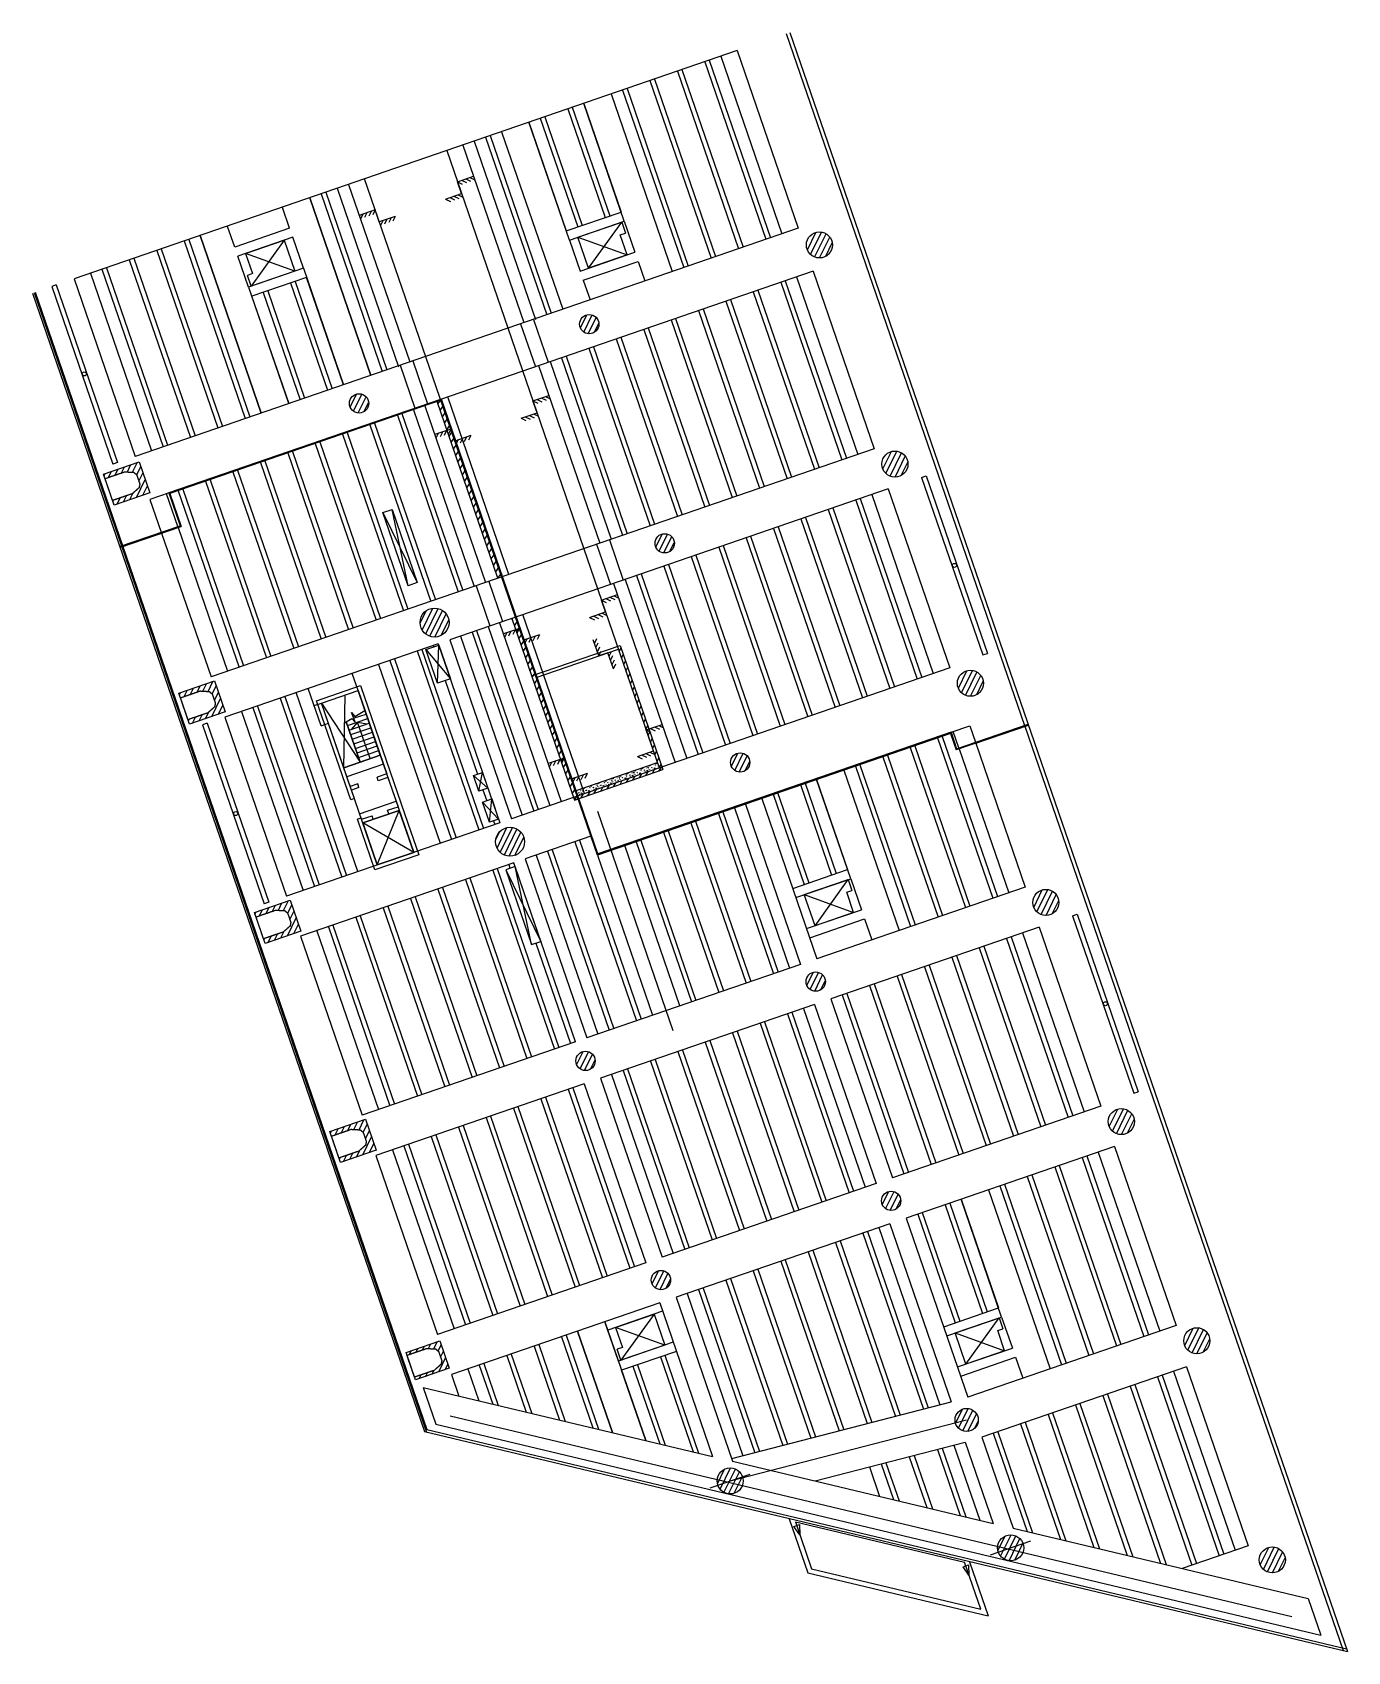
# Model space of a CAD drawing. Extents: x 809435 to 809704, y 818709 to 819364.
# Drawn here: x 809636.1 to 809704.1, y 818708.7 to 818792.5 of the extents above.
import ezdxf

# ---------------------------------------------------------------- set-up
doc = ezdxf.new("R2010")
doc.units = 0
for name, color, linetype in [('Lift', 7, 'Continuous'), ('MAJ025__', 7, 'Continuous'), ('MMH025__', 7, 'Continuous'), ('MMH040_S', 7, 'Continuous'), ('MMH050_', 7, 'Continuous'), ('MMH053__', 7, 'Continuous'), ('MMH060_1', 7, 'Continuous'), ('MMH060__', 7, 'Continuous'), ('MMH280__', 7, 'Continuous'), ('MMH281__', 7, 'Continuous'), ('MMH281_U', 7, 'Continuous'), ('MMH282__', 7, 'Continuous'), ('MMH283__', 7, 'Continuous'), ('MMH296_1', 7, 'Continuous'), ('MMH296__', 7, 'Continuous'), ('MMH_050_General_Symbols_(Grouped)', 7, 'Continuous')]:
    doc.layers.add(name, color=color, linetype=linetype)

msp = doc.modelspace()

# ---------------------------------------------------------------- linework, layer by layer
at = {"layer": 'Lift'}
for p, q in [((809675.284, 818792.516), (809704.148, 818708.687)), ((809636.073, 818779.014), (809656.365, 818720.082)), ((809636.215, 818779.063), (809640.732, 818765.944)), ((809636.215, 818779.063), (809640.732, 818765.944)), ((809640.748, 818765.897), (809656.488, 818720.186)), ((809656.365, 818720.082), (809704.148, 818708.687)), ((809656.488, 818720.186), (809704.098, 818708.833)), ((809675.245, 818715.562), (809676.211, 818712.759)), ((809684.578, 818713.337), (809685.544, 818710.533)), ((809676.211, 818712.759), (809685.544, 818710.533))]:
    msp.add_line(p, q, dxfattribs=at)
at = {"layer": 'MAJ025__'}
for centre in [(809638.76, 818774.836), (809683.801, 818764.923), (809646.598, 818752.073), (809691.615, 818742.23)]:
    msp.add_circle(centre, 0.104, dxfattribs=at)
at = {"layer": 'MMH025__'}
for p, q in [((809675.565, 818715.402), (809676.402, 818712.97)), ((809675.565, 818715.4), (809684.322, 818713.312)), ((809676.402, 818712.97), (809685.159, 818710.882)), ((809685.159, 818710.882), (809684.322, 818713.314))]:
    msp.add_line(p, q, dxfattribs=at)
for points in [[(809675.772, 818715.262), (809675.793, 818714.74), (809675.488, 818715.164), (809675.772, 818715.262)], [(809684.529, 818713.173), (809684.55, 818712.652), (809684.245, 818713.076), (809684.529, 818713.173)]]:
    msp.add_lwpolyline(points, dxfattribs=at)
for points in [[(809675.793, 818714.74), (809675.488, 818715.164), (809675.772, 818715.262)], [(809684.55, 818712.652), (809684.245, 818713.076), (809684.529, 818713.173)]]:
    msp.add_lwpolyline(points, close=True, dxfattribs=at)
at = {"layer": 'MMH040_S'}
for p, q in [((809652.909, 818756.811), (809652.581, 818756.434)), ((809652.909, 818756.811), (809653.4, 818756.716)), ((809653.56, 818754.92), (809652.909, 818756.811))]:
    msp.add_line(p, q, dxfattribs=at)
at = {"layer": 'MMH050_'}
for p, q in [((809652.389, 818756.632), (809653.429, 818756.99)), ((809652.501, 818756.935), (809652.625, 818756.978)), ((809652.61, 818757.237), (809652.634, 818757.245)), ((809652.702, 818757.004), (809653.348, 818757.226)), ((809653.04, 818754.741), (809652.322, 818756.825)), ((809652.47, 818756.396), (809653.51, 818756.754)), ((809652.552, 818756.159), (809653.592, 818756.517)), ((809652.633, 818755.923), (809653.673, 818756.281)), ((809652.715, 818755.686), (809653.755, 818756.045)), ((809652.796, 818755.45), (809653.836, 818755.808)), ((809652.877, 818755.214), (809653.917, 818755.572)), ((809652.959, 818754.977), (809653.999, 818755.335)), ((809653.04, 818754.741), (809654.08, 818755.099))]:
    msp.add_line(p, q, dxfattribs=at)
at = {"layer": 'MMH053__'}
for p, q in [((809658.074, 818784.786), (809658.9, 818785.071)), ((809658.285, 818784.172), (809658.074, 818784.786)), ((809658.074, 818784.786), (809658.322, 818784.665)), ((809658.29, 818784.861), (809658.538, 818784.74)), ((809658.507, 818784.935), (809658.755, 818784.814)), ((809658.723, 818785.01), (809658.971, 818784.889)), ((809657.459, 818783.887), (809658.285, 818784.172)), ((809657.459, 818783.887), (809657.707, 818783.767)), ((809657.676, 818783.961), (809657.924, 818783.84)), ((809657.891, 818784.035), (809658.139, 818783.915)), ((809658.108, 818784.11), (809658.356, 818783.99)), ((809653.819, 818783.321), (809652.992, 818783.037)), ((809653.169, 818783.097), (809653.048, 818782.85)), ((809653.386, 818783.172), (809653.265, 818782.924)), ((809653.602, 818783.247), (809653.481, 818782.999)), ((809653.819, 818783.321), (809653.698, 818783.073)), ((809654.03, 818782.707), (809653.819, 818783.321)), ((809654.857, 818782.991), (809654.03, 818782.707)), ((809654.64, 818782.916), (809654.519, 818782.668)), ((809654.857, 818782.991), (809654.736, 818782.743)), ((809654.208, 818782.768), (809654.087, 818782.52)), ((809654.425, 818782.842), (809654.304, 818782.594)), ((809661.981, 818773.44), (809662.807, 818773.725)), ((809662.192, 818772.825), (809661.981, 818773.44)), ((809661.981, 818773.44), (809662.228, 818773.319)), ((809662.197, 818773.515), (809662.445, 818773.394)), ((809662.414, 818773.589), (809662.662, 818773.468)), ((809662.63, 818773.664), (809662.878, 818773.543)), ((809661.366, 818772.541), (809662.192, 818772.825)), ((809661.366, 818772.541), (809661.614, 818772.42)), ((809661.583, 818772.615), (809661.831, 818772.494)), ((809661.798, 818772.689), (809662.046, 818772.569)), ((809662.015, 818772.764), (809662.263, 818772.643)), ((809657.726, 818771.975), (809656.899, 818771.69)), ((809657.076, 818771.751), (809656.955, 818771.503)), ((809657.293, 818771.826), (809657.172, 818771.578)), ((809657.509, 818771.9), (809657.388, 818771.653)), ((809657.726, 818771.975), (809657.605, 818771.727)), ((809657.937, 818771.36), (809657.726, 818771.975)), ((809658.764, 818771.645), (809657.937, 818771.36)), ((809658.115, 818771.421), (809657.994, 818771.174)), ((809658.332, 818771.496), (809658.21, 818771.248)), ((809658.547, 818771.57), (809658.426, 818771.322)), ((809658.764, 818771.645), (809658.642, 818771.397)), ((809665.532, 818763.126), (809666.358, 818763.41)), ((809665.744, 818762.511), (809665.532, 818763.126)), ((809665.532, 818763.126), (809665.78, 818763.005)), ((809665.749, 818763.2), (809665.996, 818763.079)), ((809665.965, 818763.275), (809666.213, 818763.154)), ((809666.182, 818763.349), (809666.43, 818763.229)), ((809664.917, 818762.227), (809665.744, 818762.511)), ((809664.917, 818762.227), (809665.165, 818762.106)), ((809665.134, 818762.301), (809665.382, 818762.18)), ((809665.35, 818762.375), (809665.598, 818762.254)), ((809665.566, 818762.45), (809665.814, 818762.329)), ((809661.277, 818761.661), (809660.451, 818761.376)), ((809660.627, 818761.437), (809660.507, 818761.189)), ((809660.844, 818761.512), (809660.723, 818761.264)), ((809661.061, 818761.586), (809660.94, 818761.338)), ((809661.277, 818761.661), (809661.156, 818761.413)), ((809661.489, 818761.046), (809661.277, 818761.661)), ((809662.315, 818761.331), (809661.489, 818761.046)), ((809661.883, 818761.181), (809661.762, 818760.934)), ((809662.099, 818761.255), (809661.978, 818761.008)), ((809662.315, 818761.331), (809662.194, 818761.083)), ((809665.168, 818760.886), (809665.289, 818761.134)), ((809661.666, 818761.107), (809661.545, 818760.859)), ((809665.392, 818760.236), (809665.107, 818761.063)), ((809665.243, 818760.669), (809665.363, 818760.917)), ((809665.317, 818760.453), (809665.438, 818760.701)), ((809665.392, 818760.236), (809665.513, 818760.484)), ((809665.864, 818760.399), (809665.392, 818760.236)), ((809666.149, 818759.573), (809665.864, 818760.399)), ((809665.926, 818760.222), (809666.046, 818760.47)), ((809666.001, 818760.005), (809666.121, 818760.253)), ((809666.075, 818759.79), (809666.196, 818760.038)), ((809666.149, 818759.573), (809666.27, 818759.821)), ((809667.843, 818756.408), (809668.67, 818756.693)), ((809668.218, 818755.321), (809667.843, 818756.408)), ((809667.843, 818756.408), (809668.091, 818756.287)), ((809668.06, 818756.483), (809668.308, 818756.362)), ((809668.276, 818756.557), (809668.524, 818756.436)), ((809668.493, 818756.632), (809668.741, 818756.511)), ((809667.391, 818755.036), (809668.218, 818755.321)), ((809668.04, 818755.259), (809668.288, 818755.139)), ((809663.59, 818754.943), (809662.763, 818754.659)), ((809662.94, 818754.72), (809662.819, 818754.472)), ((809663.156, 818754.794), (809663.036, 818754.546)), ((809663.373, 818754.869), (809663.252, 818754.621)), ((809663.59, 818754.943), (809663.469, 818754.695)), ((809663.964, 818753.856), (809663.59, 818754.943)), ((809667.391, 818755.036), (809667.639, 818754.915)), ((809667.608, 818755.11), (809667.856, 818754.989)), ((809667.824, 818755.184), (809668.072, 818755.064)), ((809664.79, 818754.14), (809663.964, 818753.856)), ((809664.142, 818753.917), (809664.021, 818753.669)), ((809664.358, 818753.991), (809664.237, 818753.743)), ((809664.574, 818754.065), (809664.453, 818753.817)), ((809664.79, 818754.14), (809664.669, 818753.893))]:
    msp.add_line(p, q, dxfattribs=at)
at = {"layer": 'MMH060_1'}
for p, q in [((809667.542, 818754.411), (809667.543, 818754.42)), ((809667.728, 818754.454), (809667.729, 818754.462)), ((809667.851, 818754.436), (809667.856, 818754.432)), ((809667.92, 818754.541), (809667.921, 818754.55)), ((809668.106, 818754.584), (809668.107, 818754.593)), ((809668.23, 818754.566), (809668.235, 818754.562)), ((809668.298, 818754.672), (809668.299, 818754.68)), ((809668.342, 818754.515), (809668.346, 818754.508)), ((809668.41, 818754.488), (809668.411, 818754.497)), ((809665.273, 818753.63), (809665.274, 818753.639)), ((809665.459, 818753.672), (809665.459, 818753.681)), ((809665.582, 818753.655), (809665.587, 818753.651)), ((809665.651, 818753.76), (809665.652, 818753.769)), ((809665.695, 818753.603), (809665.698, 818753.596)), ((809665.762, 818753.577), (809665.763, 818753.585)), ((809665.837, 818753.802), (809665.838, 818753.811)), ((809665.902, 818753.586), (809665.903, 818753.595)), ((809665.96, 818753.785), (809665.965, 818753.781)), ((809666.029, 818753.89), (809666.03, 818753.899)), ((809666.073, 818753.734), (809666.076, 818753.726)), ((809666.141, 818753.707), (809666.141, 818753.716)), ((809666.215, 818753.933), (809666.216, 818753.941)), ((809666.28, 818753.717), (809666.281, 818753.725)), ((809666.339, 818753.915), (809666.344, 818753.911)), ((809666.407, 818754.02), (809666.408, 818754.029)), ((809666.451, 818753.864), (809666.455, 818753.856)), ((809666.519, 818753.837), (809666.52, 818753.846)), ((809666.593, 818754.063), (809666.594, 818754.072)), ((809666.658, 818753.847), (809666.659, 818753.855)), ((809666.717, 818754.045), (809666.722, 818754.041)), ((809666.786, 818754.151), (809666.786, 818754.159)), ((809666.829, 818753.994), (809666.833, 818753.987)), ((809666.897, 818753.967), (809666.898, 818753.976)), ((809666.972, 818754.193), (809666.972, 818754.202)), ((809667.037, 818753.977), (809667.037, 818753.986)), ((809667.095, 818754.176), (809667.1, 818754.172)), ((809667.164, 818754.281), (809667.165, 818754.29)), ((809667.208, 818754.124), (809667.211, 818754.117)), ((809667.275, 818754.098), (809667.276, 818754.106)), ((809667.35, 818754.323), (809667.35, 818754.332)), ((809667.415, 818754.107), (809667.416, 818754.116)), ((809667.473, 818754.306), (809667.478, 818754.302)), ((809667.586, 818754.254), (809667.589, 818754.247)), ((809667.654, 818754.228), (809667.654, 818754.237)), ((809667.793, 818754.237), (809667.794, 818754.246)), ((809667.964, 818754.385), (809667.967, 818754.377)), ((809668.032, 818754.358), (809668.032, 818754.367)), ((809668.171, 818754.368), (809668.172, 818754.376)), ((809664.25, 818753.056), (809664.25, 818753.065)), ((809664.324, 818753.282), (809664.325, 818753.29)), ((809664.389, 818753.065), (809664.39, 818753.074)), ((809664.448, 818753.264), (809664.453, 818753.26)), ((809664.516, 818753.369), (809664.517, 818753.378)), ((809664.56, 818753.213), (809664.564, 818753.205)), ((809664.628, 818753.186), (809664.629, 818753.195)), ((809664.702, 818753.412), (809664.703, 818753.42)), ((809664.767, 818753.196), (809664.768, 818753.204)), ((809664.826, 818753.394), (809664.831, 818753.39)), ((809664.895, 818753.5), (809664.895, 818753.508)), ((809664.938, 818753.343), (809664.942, 818753.336)), ((809665.006, 818753.316), (809665.007, 818753.325)), ((809665.08, 818753.542), (809665.081, 818753.551)), ((809665.146, 818753.326), (809665.146, 818753.335)), ((809665.204, 818753.524), (809665.209, 818753.521)), ((809665.317, 818753.473), (809665.32, 818753.466)), ((809665.384, 818753.447), (809665.385, 818753.455)), ((809665.524, 818753.456), (809665.524, 818753.465)), ((809669.241, 818740.833), (809665.334, 818752.179)), ((809657.704, 818720.893), (809701.258, 818710.507)), ((809672.19, 818717.523), (809684.43, 818720.68)), ((809671.15, 818717.165), (809673.23, 818717.881)), ((809685.668, 818713.703), (809687.749, 818714.419))]:
    msp.add_line(p, q, dxfattribs=at)
for points in [[(809667.622, 818754.392), (809667.63, 818754.443), (809667.662, 818754.409), (809667.623, 818754.392)], [(809667.947, 818754.445), (809667.95, 818754.469), (809667.971, 818754.462), (809667.947, 818754.445)], [(809668.001, 818754.522), (809668.009, 818754.573), (809668.04, 818754.539), (809668.001, 818754.522)], [(809668.128, 818754.44), (809668.131, 818754.464), (809668.152, 818754.457), (809668.128, 818754.44)], [(809668.276, 818754.394), (809668.266, 818754.444), (809668.307, 818754.424), (809668.277, 818754.395)], [(809668.325, 818754.575), (809668.328, 818754.599), (809668.349, 818754.592), (809668.325, 818754.575)], [(809668.379, 818754.652), (809668.387, 818754.703), (809668.418, 818754.67), (809668.38, 818754.653)], [(809668.443, 818754.413), (809668.445, 818754.425), (809668.463, 818754.419)], [(809665.353, 818753.611), (809665.361, 818753.661), (809665.392, 818753.628), (809665.354, 818753.611)], [(809665.678, 818753.663), (809665.681, 818753.688), (809665.702, 818753.681), (809665.678, 818753.663)], [(809665.731, 818753.741), (809665.739, 818753.791), (809665.771, 818753.758), (809665.732, 818753.741)], [(809665.859, 818753.658), (809665.861, 818753.683), (809665.883, 818753.676), (809665.859, 818753.658)], [(809666.007, 818753.613), (809665.997, 818753.663), (809666.038, 818753.642), (809666.008, 818753.613)], [(809666.056, 818753.793), (809666.059, 818753.818), (809666.08, 818753.811), (809666.056, 818753.793)], [(809666.11, 818753.871), (809666.117, 818753.922), (809666.149, 818753.888), (809666.11, 818753.871)], [(809666.174, 818753.631), (809666.176, 818753.644), (809666.193, 818753.638)], [(809666.237, 818753.788), (809666.24, 818753.813), (809666.261, 818753.806), (809666.237, 818753.788)], [(809666.385, 818753.743), (809666.375, 818753.793), (809666.416, 818753.773), (809666.386, 818753.744)], [(809666.434, 818753.924), (809666.437, 818753.948), (809666.458, 818753.941), (809666.434, 818753.924)], [(809666.488, 818754.001), (809666.496, 818754.052), (809666.527, 818754.018), (809666.489, 818754.001)], [(809666.552, 818753.762), (809666.554, 818753.774), (809666.572, 818753.768)], [(809666.615, 818753.919), (809666.618, 818753.943), (809666.639, 818753.936), (809666.615, 818753.919)], [(809666.763, 818753.873), (809666.754, 818753.924), (809666.794, 818753.903), (809666.764, 818753.874)], [(809666.812, 818754.054), (809666.815, 818754.078), (809666.836, 818754.071), (809666.812, 818754.054)], [(809666.866, 818754.131), (809666.874, 818754.182), (809666.905, 818754.149), (809666.867, 818754.132)], [(809666.931, 818753.892), (809666.932, 818753.904), (809666.95, 818753.899)], [(809666.993, 818754.049), (809666.996, 818754.073), (809667.017, 818754.067), (809666.993, 818754.049)], [(809667.142, 818754.003), (809667.132, 818754.054), (809667.173, 818754.033), (809667.142, 818754.004)], [(809667.191, 818754.184), (809667.194, 818754.209), (809667.215, 818754.202), (809667.191, 818754.184)], [(809667.244, 818754.262), (809667.252, 818754.312), (809667.283, 818754.279), (809667.245, 818754.262)], [(809667.309, 818754.022), (809667.31, 818754.035), (809667.328, 818754.029)], [(809667.371, 818754.179), (809667.374, 818754.204), (809667.395, 818754.197), (809667.371, 818754.179)], [(809667.52, 818754.134), (809667.51, 818754.184), (809667.551, 818754.163), (809667.521, 818754.134)], [(809667.569, 818754.314), (809667.572, 818754.339), (809667.593, 818754.332), (809667.569, 818754.314)], [(809667.687, 818754.152), (809667.688, 818754.165), (809667.706, 818754.159)], [(809667.75, 818754.309), (809667.752, 818754.334), (809667.774, 818754.327), (809667.75, 818754.309)], [(809667.898, 818754.264), (809667.888, 818754.314), (809667.929, 818754.293), (809667.899, 818754.264)], [(809668.065, 818754.283), (809668.067, 818754.295), (809668.084, 818754.289)], [(809664.219, 818753.22), (809664.226, 818753.27), (809664.258, 818753.237), (809664.219, 818753.22)], [(809664.283, 818752.98), (809664.285, 818752.993), (809664.302, 818752.987)], [(809664.346, 818753.137), (809664.349, 818753.162), (809664.37, 818753.155), (809664.346, 818753.137)], [(809664.494, 818753.092), (809664.484, 818753.142), (809664.525, 818753.121), (809664.495, 818753.092)], [(809664.543, 818753.272), (809664.546, 818753.297), (809664.567, 818753.29), (809664.543, 818753.272)], [(809664.597, 818753.35), (809664.605, 818753.401), (809664.636, 818753.367), (809664.598, 818753.35)], [(809664.661, 818753.111), (809664.663, 818753.123), (809664.681, 818753.117)], [(809664.724, 818753.268), (809664.727, 818753.292), (809664.748, 818753.285), (809664.724, 818753.268)], [(809664.872, 818753.222), (809664.863, 818753.272), (809664.903, 818753.252), (809664.873, 818753.223)], [(809664.921, 818753.403), (809664.924, 818753.427), (809664.945, 818753.42), (809664.921, 818753.403)], [(809664.975, 818753.48), (809664.983, 818753.531), (809665.014, 818753.498), (809664.976, 818753.481)], [(809665.039, 818753.241), (809665.041, 818753.253), (809665.059, 818753.247)], [(809665.102, 818753.398), (809665.105, 818753.422), (809665.126, 818753.415), (809665.102, 818753.398)], [(809665.251, 818753.352), (809665.241, 818753.403), (809665.282, 818753.382), (809665.251, 818753.353)], [(809665.3, 818753.533), (809665.302, 818753.557), (809665.324, 818753.551), (809665.3, 818753.533)], [(809665.418, 818753.371), (809665.419, 818753.383), (809665.437, 818753.378)], [(809665.48, 818753.528), (809665.483, 818753.552), (809665.504, 818753.546), (809665.48, 818753.528)], [(809665.629, 818753.483), (809665.619, 818753.533), (809665.66, 818753.512), (809665.63, 818753.483)], [(809665.796, 818753.501), (809665.797, 818753.514), (809665.815, 818753.508)]]:
    msp.add_lwpolyline(points, dxfattribs=at)
at = {"layer": 'MMH060__'}
for p, q in [((809660.171, 818764.256), (809657.021, 818773.404)), ((809657.063, 818773.282), (809657.19, 818773.462)), ((809657.178, 818772.947), (809657.318, 818773.154)), ((809660.738, 818764.451), (809657.572, 818773.646)), ((809657.293, 818772.613), (809657.433, 818772.82)), ((809657.408, 818772.279), (809657.548, 818772.486)), ((809657.523, 818771.944), (809657.664, 818772.151)), ((809657.638, 818771.61), (809657.779, 818771.817)), ((809657.753, 818771.276), (809657.894, 818771.483)), ((809657.869, 818770.942), (809658.009, 818771.149)), ((809657.984, 818770.607), (809658.124, 818770.814)), ((809658.099, 818770.273), (809658.239, 818770.48)), ((809658.214, 818769.939), (809658.354, 818770.146)), ((809658.329, 818769.604), (809658.469, 818769.811)), ((809658.444, 818769.27), (809658.584, 818769.477)), ((809658.559, 818768.936), (809658.7, 818769.143)), ((809658.674, 818768.602), (809658.815, 818768.808)), ((809658.789, 818768.267), (809658.93, 818768.474)), ((809658.905, 818767.933), (809659.045, 818768.14)), ((809659.02, 818767.599), (809659.16, 818767.806)), ((809659.135, 818767.264), (809659.275, 818767.471)), ((809659.25, 818766.93), (809659.39, 818767.137)), ((809659.365, 818766.596), (809659.505, 818766.803)), ((809659.48, 818766.262), (809659.62, 818766.468)), ((809659.595, 818765.927), (809659.735, 818766.134)), ((809659.71, 818765.593), (809659.851, 818765.8)), ((809659.825, 818765.259), (809659.966, 818765.466)), ((809659.941, 818764.924), (809660.081, 818765.131)), ((809660.056, 818764.59), (809660.196, 818764.797)), ((809660.171, 818764.256), (809660.311, 818764.463)), ((809660.171, 818764.256), (809660.171, 818764.256)), ((809660.171, 818764.256), (809660.171, 818764.256)), ((809660.171, 818764.256), (809660.171, 818764.256)), ((809660.887, 818762.176), (809664.126, 818752.768)), ((809660.903, 818762.128), (809660.935, 818762.192)), ((809661.019, 818761.794), (809661.159, 818762.001)), ((809664.645, 818753.105), (809661.454, 818762.371)), ((809661.134, 818761.459), (809661.274, 818761.666)), ((809661.249, 818761.125), (809661.389, 818761.332)), ((809661.364, 818760.791), (809661.504, 818760.998)), ((809661.479, 818760.456), (809661.619, 818760.663)), ((809661.594, 818760.122), (809661.734, 818760.329)), ((809661.913, 818759.197), (809666.498, 818760.776)), ((809666.45, 818760.457), (809666.543, 818760.648)), ((809666.498, 818760.776), (809668.712, 818754.347)), ((809666.565, 818760.123), (809666.658, 818760.313)), ((809661.709, 818759.788), (809661.849, 818759.995)), ((809661.824, 818759.454), (809661.965, 818759.66)), ((809666.68, 818759.788), (809666.773, 818759.979)), ((809666.795, 818759.454), (809666.888, 818759.645)), ((809661.939, 818759.119), (809662.08, 818759.326)), ((809662.054, 818758.785), (809662.195, 818758.992)), ((809662.17, 818758.451), (809662.31, 818758.658)), ((809666.91, 818759.12), (809667.003, 818759.311)), ((809667.025, 818758.786), (809667.118, 818758.976)), ((809667.14, 818758.451), (809667.233, 818758.642)), ((809662.285, 818758.116), (809662.425, 818758.323)), ((809662.4, 818757.782), (809662.54, 818757.989)), ((809667.255, 818758.117), (809667.348, 818758.308)), ((809667.37, 818757.783), (809667.463, 818757.973)), ((809662.515, 818757.448), (809662.655, 818757.655)), ((809662.63, 818757.113), (809662.77, 818757.32)), ((809662.745, 818756.779), (809662.885, 818756.986)), ((809667.486, 818757.448), (809667.579, 818757.639)), ((809667.601, 818757.114), (809667.694, 818757.305)), ((809667.716, 818756.78), (809667.809, 818756.971)), ((809662.86, 818756.445), (809663, 818756.652)), ((809662.975, 818756.111), (809663.116, 818756.318)), ((809667.831, 818756.445), (809667.924, 818756.636)), ((809667.946, 818756.111), (809668.039, 818756.302)), ((809663.09, 818755.776), (809663.231, 818755.983)), ((809663.206, 818755.442), (809663.346, 818755.649)), ((809663.321, 818755.108), (809663.461, 818755.315)), ((809668.061, 818755.777), (809668.154, 818755.968)), ((809668.176, 818755.443), (809668.269, 818755.633)), ((809668.291, 818755.108), (809668.384, 818755.299)), ((809663.436, 818754.773), (809663.576, 818754.98)), ((809663.551, 818754.439), (809663.691, 818754.646)), ((809668.406, 818754.774), (809668.499, 818754.965)), ((809668.496, 818754.272), (809668.636, 818754.479)), ((809668.521, 818754.44), (809668.615, 818754.63)), ((809668.521, 818754.44), (809668.521, 818754.44)), ((809663.666, 818754.105), (809663.806, 818754.312)), ((809663.781, 818753.771), (809663.921, 818753.978)), ((809663.896, 818753.436), (809664.036, 818753.643)), ((809664.126, 818752.768), (809668.712, 818754.347)), ((809666.156, 818753.466), (809666.272, 818753.665)), ((809666.49, 818753.581), (809666.607, 818753.78)), ((809666.824, 818753.697), (809666.941, 818753.895)), ((809667.159, 818753.812), (809667.275, 818754.01)), ((809667.493, 818753.927), (809667.61, 818754.126)), ((809667.827, 818754.042), (809667.944, 818754.241)), ((809668.162, 818754.157), (809668.278, 818754.356)), ((809664.011, 818753.102), (809664.152, 818753.309)), ((809664.126, 818752.768), (809664.267, 818752.975)), ((809664.126, 818752.768), (809664.126, 818752.768)), ((809664.126, 818752.768), (809664.126, 818752.768)), ((809664.484, 818752.891), (809664.601, 818753.09)), ((809664.819, 818753.006), (809664.935, 818753.205)), ((809665.153, 818753.121), (809665.27, 818753.32)), ((809665.487, 818753.236), (809665.604, 818753.435)), ((809665.822, 818753.351), (809665.938, 818753.55))]:
    msp.add_line(p, q, dxfattribs=at)
at = {"layer": 'MMH280__'}
for p, q in [((809676.809, 818781.513), (809676.808, 818781.513)), ((809676.809, 818781.513), (809676.808, 818781.513)), ((809680.715, 818770.166), (809680.714, 818770.167)), ((809680.715, 818770.166), (809680.714, 818770.167)), ((809684.622, 818758.82), (809684.621, 818758.821)), ((809684.622, 818758.82), (809684.621, 818758.821)), ((809651.038, 818757.79), (809652.929, 818758.441)), ((809652.189, 818754.448), (809651.038, 818757.79)), ((809652.929, 818758.441), (809653.283, 818757.414)), ((809652.322, 818756.825), (809653.04, 818754.741)), ((809652.189, 818754.448), (809653.04, 818754.741)), ((809688.529, 818747.474), (809688.528, 818747.474)), ((809688.529, 818747.474), (809688.528, 818747.474)), ((809692.436, 818736.128), (809692.435, 818736.128)), ((809692.436, 818736.128), (809692.435, 818736.128)), ((809696.343, 818724.781), (809696.342, 818724.782)), ((809696.343, 818724.781), (809696.342, 818724.782)), ((809700.25, 818713.435), (809700.249, 818713.436)), ((809700.25, 818713.435), (809700.249, 818713.436))]:
    msp.add_line(p, q, dxfattribs=at)
for points in [[(809666.86, 818780.996), (809664.86, 818780.307), (809664.307, 818781.914), (809666.576, 818782.696), (809666.771, 818782.128)], [(809666.86, 818780.996), (809666.502, 818782.036), (809666.771, 818782.128)], [(809647.11, 818781.07), (809649.11, 818781.758), (809649.664, 818780.151), (809647.395, 818779.37), (809647.199, 818779.937)], [(809647.11, 818781.07), (809647.468, 818780.03), (809647.199, 818779.937)], [(809678.581, 818746.957), (809676.581, 818746.268), (809676.027, 818747.876), (809678.296, 818748.657), (809678.492, 818748.09)], [(809678.581, 818746.957), (809678.223, 818747.997), (809678.492, 818748.09)], [(809666.254, 818725.473), (809668.254, 818726.162), (809668.807, 818724.555), (809666.538, 818723.773), (809666.343, 818724.34)], [(809686.394, 818724.265), (809684.394, 818723.576), (809683.841, 818725.183), (809686.11, 818725.965), (809686.305, 818725.397)], [(809666.254, 818725.473), (809666.612, 818724.433), (809666.343, 818724.34)], [(809686.394, 818724.265), (809686.036, 818725.305), (809686.305, 818725.397)]]:
    msp.add_lwpolyline(points, dxfattribs=at)
for points in [[(809655.991, 818764.033), (809655.518, 818763.87), (809654.216, 818767.652), (809654.688, 818767.815)], [(809656.442, 818760.571), (809657.104, 818760.799), (809657.706, 818759.05), (809657.045, 818758.822)], [(809659.653, 818753.396), (809659.181, 818753.233), (809658.904, 818754.037), (809659.377, 818754.199)], [(809659.376, 818752.666), (809659.849, 818752.828), (809660.207, 818751.788), (809659.734, 818751.626)], [(809653.923, 818749.413), (809655.814, 818750.064), (809655.065, 818752.239), (809653.174, 818751.588)], [(809661.915, 818745.291), (809662.388, 818745.453), (809661.053, 818749.33), (809660.581, 818749.167)]]:
    msp.add_lwpolyline(points, close=True, dxfattribs=at)
at = {"layer": 'MMH281__'}
for points in [[(809639.833, 818769.416), (809640.173, 818769.533), (809640.513, 818769.65), (809640.854, 818769.767)], [(809640.854, 818769.767), (809641.01, 818769.758), (809641.167, 818769.748), (809641.324, 818769.739)], [(809641.324, 818769.739), (809641.373, 818769.696), (809641.422, 818769.653), (809641.472, 818769.61)], [(809641.472, 818769.61), (809641.526, 818769.452), (809641.58, 818769.294), (809641.634, 818769.137)], [(809640.224, 818768.281), (809640.093, 818768.659), (809639.963, 818769.037), (809639.833, 818769.416)], [(809641.598, 818768.944), (809641.48, 818768.84), (809641.362, 818768.736), (809641.244, 818768.632)], [(809641.634, 818769.137), (809641.622, 818769.072), (809641.61, 818769.008), (809641.598, 818768.944)], [(809641.244, 818768.632), (809640.904, 818768.515), (809640.564, 818768.398), (809640.224, 818768.281)], [(809643.74, 818758.069), (809644.08, 818758.186), (809644.42, 818758.304), (809644.76, 818758.421)], [(809644.13, 818756.935), (809644, 818757.313), (809643.87, 818757.691), (809643.74, 818758.069)], [(809644.76, 818758.421), (809644.917, 818758.411), (809645.074, 818758.402), (809645.231, 818758.393)], [(809645.231, 818758.393), (809645.28, 818758.35), (809645.329, 818758.307), (809645.378, 818758.263)], [(809645.378, 818758.263), (809645.433, 818758.106), (809645.487, 818757.948), (809645.541, 818757.791)], [(809645.541, 818757.791), (809645.529, 818757.726), (809645.517, 818757.662), (809645.505, 818757.598)], [(809645.151, 818757.286), (809644.811, 818757.169), (809644.471, 818757.052), (809644.13, 818756.935)], [(809645.505, 818757.598), (809645.387, 818757.494), (809645.269, 818757.39), (809645.151, 818757.286)], [(809647.647, 818746.723), (809647.987, 818746.84), (809648.327, 818746.957), (809648.667, 818747.075)], [(809648.667, 818747.075), (809648.824, 818747.065), (809648.981, 818747.056), (809649.137, 818747.047)], [(809649.137, 818747.047), (809649.187, 818747.004), (809649.236, 818746.96), (809649.285, 818746.917)], [(809649.285, 818746.917), (809649.339, 818746.76), (809649.394, 818746.602), (809649.448, 818746.444)], [(809648.037, 818745.588), (809647.907, 818745.967), (809647.777, 818746.345), (809647.647, 818746.723)], [(809649.411, 818746.251), (809649.293, 818746.148), (809649.176, 818746.044), (809649.058, 818745.94)], [(809649.448, 818746.444), (809649.436, 818746.38), (809649.424, 818746.316), (809649.411, 818746.251)], [(809649.058, 818745.94), (809648.718, 818745.823), (809648.377, 818745.706), (809648.037, 818745.588)], [(809651.553, 818735.377), (809651.894, 818735.494), (809652.234, 818735.611), (809652.574, 818735.728)], [(809651.944, 818734.242), (809651.814, 818734.62), (809651.684, 818734.999), (809651.553, 818735.377)], [(809652.574, 818735.728), (809652.731, 818735.719), (809652.887, 818735.71), (809653.044, 818735.701)], [(809653.044, 818735.701), (809653.094, 818735.657), (809653.143, 818735.614), (809653.192, 818735.571)], [(809653.192, 818735.571), (809653.246, 818735.413), (809653.301, 818735.256), (809653.355, 818735.098)], [(809652.965, 818734.594), (809652.624, 818734.477), (809652.284, 818734.359), (809651.944, 818734.242)], [(809653.318, 818734.905), (809653.2, 818734.801), (809653.082, 818734.697), (809652.965, 818734.594)], [(809653.355, 818735.098), (809653.343, 818735.034), (809653.33, 818734.969), (809653.318, 818734.905)], [(809655.46, 818724.031), (809655.8, 818724.148), (809656.141, 818724.265), (809656.481, 818724.382)], [(809656.481, 818724.382), (809656.638, 818724.373), (809656.794, 818724.364), (809656.951, 818724.354)], [(809656.951, 818724.354), (809657, 818724.311), (809657.05, 818724.268), (809657.099, 818724.225)], [(809655.851, 818722.896), (809655.721, 818723.274), (809655.59, 818723.652), (809655.46, 818724.031)], [(809657.225, 818723.559), (809657.107, 818723.455), (809656.989, 818723.351), (809656.871, 818723.247)], [(809657.099, 818724.225), (809657.153, 818724.067), (809657.207, 818723.91), (809657.262, 818723.752)], [(809657.262, 818723.752), (809657.249, 818723.688), (809657.237, 818723.623), (809657.225, 818723.559)], [(809656.871, 818723.247), (809656.531, 818723.13), (809656.191, 818723.013), (809655.851, 818722.896)]]:
    msp.add_open_spline(points, degree=2, dxfattribs=at)
at = {"layer": 'MMH281_U'}
for p, q in [((809676.187, 818781.258), (809676.627, 818782.161)), ((809676.348, 818781.019), (809676.914, 818782.178)), ((809676.562, 818780.886), (809677.151, 818782.094)), ((809676.817, 818780.84), (809677.344, 818781.921)), ((809677.137, 818780.925), (809677.475, 818781.618)), ((809664.436, 818777.214), (809664.767, 818777.891)), ((809664.611, 818777.002), (809665.042, 818777.886)), ((809664.847, 818776.915), (809665.257, 818777.756)), ((809665.161, 818776.988), (809665.391, 818777.46)), ((809652.523, 818773.112), (809652.853, 818773.789)), ((809652.698, 818772.9), (809653.129, 818773.784)), ((809652.933, 818772.813), (809653.343, 818773.654)), ((809653.247, 818772.886), (809653.477, 818773.358)), ((809680.093, 818769.912), (809680.534, 818770.814)), ((809680.255, 818769.673), (809680.82, 818770.832)), ((809680.469, 818769.54), (809681.058, 818770.748)), ((809680.724, 818769.494), (809681.251, 818770.575)), ((809639.782, 818769.564), (809639.839, 818769.682)), ((809640.018, 818769.479), (809640.173, 818769.797)), ((809640.353, 818769.595), (809640.508, 818769.912)), ((809640.687, 818769.71), (809640.842, 818770.027)), ((809640.989, 818769.759), (809641.176, 818770.143)), ((809641.26, 818769.743), (809641.511, 818770.258)), ((809641.472, 818769.608), (809641.681, 818770.037)), ((809641.587, 818769.274), (809641.796, 818769.703)), ((809681.044, 818769.579), (809681.382, 818770.272)), ((809641.125, 818768.327), (809641.297, 818768.679)), ((809641.46, 818768.442), (809641.911, 818769.369)), ((809641.794, 818768.557), (809642.027, 818769.034)), ((809642.128, 818768.672), (809642.142, 818768.7)), ((809640.242, 818768.227), (809640.277, 818768.299)), ((809640.457, 818768.097), (809640.612, 818768.415)), ((809640.791, 818768.212), (809640.946, 818768.53)), ((809668.343, 818765.868), (809668.674, 818766.545)), ((809668.518, 818765.656), (809668.949, 818766.54)), ((809668.754, 818765.569), (809669.164, 818766.41)), ((809669.068, 818765.642), (809669.298, 818766.114)), ((809656.142, 818761.923), (809656.46, 818762.575)), ((809656.25, 818761.574), (809656.802, 818762.705)), ((809656.429, 818761.372), (809657.072, 818762.689)), ((809656.65, 818761.253), (809657.301, 818762.589)), ((809656.908, 818761.213), (809657.491, 818762.407)), ((809657.227, 818761.295), (809657.622, 818762.107)), ((809684, 818758.565), (809684.441, 818759.468)), ((809684.162, 818758.327), (809684.727, 818759.486)), ((809644.594, 818758.363), (809644.749, 818758.681)), ((809644.896, 818758.413), (809645.083, 818758.796)), ((809645.166, 818758.397), (809645.417, 818758.911)), ((809645.379, 818758.262), (809645.588, 818758.691)), ((809684.375, 818758.194), (809684.965, 818759.402)), ((809684.631, 818758.148), (809685.158, 818759.229)), ((809684.951, 818758.233), (809685.289, 818758.926)), ((809643.689, 818758.218), (809643.746, 818758.336)), ((809643.925, 818758.133), (809644.08, 818758.451)), ((809644.26, 818758.248), (809644.415, 818758.566)), ((809645.366, 818757.096), (809645.818, 818758.022)), ((809645.494, 818757.928), (809645.703, 818758.357)), ((809644.149, 818756.881), (809644.184, 818756.953)), ((809644.364, 818756.751), (809644.519, 818757.068)), ((809644.698, 818756.866), (809644.853, 818757.183)), ((809645.032, 818756.981), (809645.204, 818757.332)), ((809645.701, 818757.211), (809645.933, 818757.688)), ((809646.035, 818757.326), (809646.048, 818757.354)), ((809672.25, 818754.522), (809672.58, 818755.199)), ((809672.425, 818754.309), (809672.856, 818755.194)), ((809672.66, 818754.223), (809673.071, 818755.064)), ((809672.974, 818754.296), (809673.204, 818754.768)), ((809660.056, 818750.726), (809660.253, 818751.13)), ((809660.121, 818750.289), (809660.637, 818751.348)), ((809660.29, 818750.065), (809660.918, 818751.354)), ((809660.501, 818749.929), (809661.156, 818751.271)), ((809660.751, 818749.87), (809661.356, 818751.111)), ((809661.049, 818749.911), (809661.507, 818750.851)), ((809687.907, 818747.219), (809688.347, 818748.122)), ((809688.069, 818746.981), (809688.634, 818748.139)), ((809688.282, 818746.848), (809688.871, 818748.056)), ((809688.538, 818746.802), (809689.065, 818747.882)), ((809647.595, 818746.872), (809647.653, 818746.99)), ((809647.832, 818746.787), (809647.987, 818747.105)), ((809648.166, 818746.902), (809648.321, 818747.22)), ((809648.501, 818747.017), (809648.656, 818747.335)), ((809648.803, 818747.067), (809648.99, 818747.45)), ((809649.073, 818747.051), (809649.324, 818747.565)), ((809649.286, 818746.916), (809649.495, 818747.345)), ((809649.401, 818746.581), (809649.61, 818747.01)), ((809688.858, 818746.887), (809689.195, 818747.579)), ((809649.273, 818745.75), (809649.725, 818746.676)), ((809649.607, 818745.865), (809649.84, 818746.342)), ((809648.056, 818745.535), (809648.091, 818745.607)), ((809648.27, 818745.404), (809648.425, 818745.722)), ((809648.605, 818745.519), (809648.76, 818745.837)), ((809648.939, 818745.635), (809649.11, 818745.986)), ((809649.942, 818745.98), (809649.955, 818746.008)), ((809676.157, 818743.176), (809676.487, 818743.853)), ((809676.332, 818742.963), (809676.763, 818743.847)), ((809676.567, 818742.876), (809676.977, 818743.717)), ((809676.881, 818742.95), (809677.111, 818743.421)), ((809664.243, 818739.073), (809664.574, 818739.751)), ((809664.418, 818738.861), (809664.849, 818739.745)), ((809664.654, 818738.774), (809665.064, 818739.615)), ((809664.968, 818738.848), (809665.198, 818739.319)), ((809652.407, 818735.671), (809652.562, 818735.989)), ((809652.71, 818735.72), (809652.897, 818736.104)), ((809652.98, 818735.704), (809653.231, 818736.219)), ((809653.192, 818735.57), (809653.402, 818735.999)), ((809691.814, 818735.873), (809692.254, 818736.776)), ((809691.976, 818735.635), (809692.541, 818736.793)), ((809692.189, 818735.501), (809692.778, 818736.71)), ((809692.445, 818735.455), (809692.972, 818736.536)), ((809692.764, 818735.541), (809693.102, 818736.233)), ((809651.502, 818735.526), (809651.56, 818735.643)), ((809651.739, 818735.441), (809651.894, 818735.759)), ((809652.073, 818735.556), (809652.228, 818735.874)), ((809653.18, 818734.403), (809653.632, 818735.33)), ((809653.308, 818735.235), (809653.517, 818735.664)), ((809652.177, 818734.058), (809652.332, 818734.376)), ((809652.511, 818734.173), (809652.666, 818734.491)), ((809652.846, 818734.288), (809653.017, 818734.64)), ((809653.514, 818734.519), (809653.747, 818734.996)), ((809653.849, 818734.634), (809653.862, 818734.661)), ((809651.963, 818734.188), (809651.998, 818734.261)), ((809680.064, 818731.829), (809680.394, 818732.507)), ((809680.238, 818731.617), (809680.67, 818732.501)), ((809680.474, 818731.53), (809680.884, 818732.371)), ((809680.788, 818731.603), (809681.018, 818732.075)), ((809668.15, 818727.727), (809668.481, 818728.404)), ((809668.325, 818727.515), (809668.756, 818728.399)), ((809668.561, 818727.428), (809668.971, 818728.269)), ((809668.874, 818727.501), (809669.105, 818727.973)), ((809695.721, 818724.527), (809696.161, 818725.43)), ((809695.883, 818724.288), (809696.448, 818725.447)), ((809696.096, 818724.155), (809696.685, 818725.363)), ((809696.352, 818724.109), (809696.879, 818725.19)), ((809655.599, 818724.078), (809655.692, 818724.269)), ((809655.933, 818724.193), (809656.026, 818724.384)), ((809656.267, 818724.309), (809656.36, 818724.499)), ((809656.578, 818724.376), (809656.694, 818724.614)), ((809656.849, 818724.36), (809657.029, 818724.729)), ((809657.072, 818724.248), (809657.23, 818724.572)), ((809657.198, 818723.936), (809657.345, 818724.238)), ((809696.671, 818724.194), (809697.009, 818724.887)), ((809657.102, 818723.168), (809657.461, 818723.904)), ((809657.436, 818723.283), (809657.576, 818723.569)), ((809655.853, 818722.889), (809655.858, 818722.898)), ((809656.099, 818722.823), (809656.192, 818723.013)), ((809656.433, 818722.938), (809656.526, 818723.129)), ((809656.767, 818723.053), (809656.86, 818723.244)), ((809683.859, 818720.502), (809684.218, 818721.239)), ((809684.014, 818720.25), (809684.512, 818721.271)), ((809684.227, 818720.117), (809684.748, 818721.185)), ((809684.489, 818720.084), (809684.936, 818720.999)), ((809684.852, 818720.257), (809685.024, 818720.61)), ((809671.533, 818717.382), (809671.897, 818718.129)), ((809671.671, 818717.095), (809672.208, 818718.197)), ((809671.869, 818716.932), (809672.459, 818718.141)), ((809672.11, 818716.855), (809672.667, 818717.997)), ((809672.402, 818716.884), (809672.825, 818717.751)), ((809686.051, 818713.92), (809686.415, 818714.667)), ((809686.189, 818713.633), (809686.726, 818714.735)), ((809686.387, 818713.47), (809686.977, 818714.679)), ((809686.628, 818713.393), (809687.185, 818714.535)), ((809686.92, 818713.422), (809687.343, 818714.289)), ((809699.628, 818713.181), (809700.068, 818714.083)), ((809699.789, 818712.942), (809700.354, 818714.101)), ((809700.003, 818712.809), (809700.592, 818714.017)), ((809700.258, 818712.763), (809700.785, 818713.844)), ((809700.578, 818712.848), (809700.916, 818713.541))]:
    msp.add_line(p, q, dxfattribs=at)
for points in [[(809639.752, 818769.652), (809641.595, 818770.287), (809642.149, 818768.679), (809640.305, 818768.045)], [(809643.658, 818758.306), (809645.502, 818758.941), (809646.056, 818757.333), (809644.212, 818756.698)], [(809647.565, 818746.959), (809649.409, 818747.594), (809649.962, 818745.987), (809648.119, 818745.352)], [(809651.472, 818735.613), (809653.316, 818736.248), (809653.869, 818734.641), (809652.025, 818734.006)], [(809655.411, 818724.172), (809657.161, 818724.775), (809657.649, 818723.357), (809655.9, 818722.754)]]:
    msp.add_lwpolyline(points, close=True, dxfattribs=at)
for centre, radius in [((809676.809, 818781.513), 0.675), ((809664.895, 818777.411), 0.5), ((809652.982, 818773.309), 0.5), ((809680.716, 818770.167), 0.675), ((809668.802, 818766.064), 0.5), ((809656.889, 818761.962), 0.75), ((809684.623, 818758.82), 0.675), ((809672.709, 818754.718), 0.5), ((809660.796, 818750.616), 0.75), ((809688.529, 818747.474), 0.675), ((809676.616, 818743.372), 0.5), ((809664.702, 818739.27), 0.5), ((809692.436, 818736.128), 0.675), ((809680.523, 818732.026), 0.5), ((809668.609, 818727.924), 0.5), ((809696.343, 818724.782), 0.675), ((809684.43, 818720.68), 0.6), ((809672.19, 818717.523), 0.675), ((809686.708, 818714.061), 0.675), ((809700.25, 818713.436), 0.675)]:
    msp.add_circle(centre, radius, dxfattribs=at)
at = {"layer": 'MMH282__'}
for p, q in [((809675.095, 818792.451), (809687.425, 818756.639)), ((809672.551, 818791.575), (809638.229, 818779.757)), ((809672.551, 818791.575), (809675.717, 818782.38)), ((809669.455, 818790.509), (809672.621, 818781.313)), ((809669.691, 818790.59), (809672.857, 818781.395)), ((809670.873, 818790.997), (809674.039, 818781.802)), ((809671.109, 818791.078), (809674.275, 818781.883)), ((809668.036, 818790.02), (809671.202, 818780.825)), ((809668.273, 818790.102), (809671.439, 818780.906)), ((809664.608, 818788.84), (809666.546, 818783.214)), ((809666.027, 818789.328), (809669.193, 818780.133)), ((809666.618, 818789.532), (809669.784, 818780.337)), ((809666.854, 818789.613), (809670.021, 818780.418)), ((809662.363, 818788.067), (809664.3, 818782.441)), ((809662.6, 818788.148), (809664.537, 818782.522)), ((809663.781, 818788.555), (809665.719, 818782.929)), ((809664.018, 818788.637), (809665.955, 818783.011)), ((809659.763, 818787.172), (809662.929, 818777.976)), ((809660.354, 818787.375), (809663.52, 818778.18)), ((809661.772, 818787.863), (809663.709, 818782.237)), ((809658.345, 818786.683), (809661.511, 818777.488)), ((809659.527, 818787.09), (809662.693, 818777.895)), ((809652.435, 818784.648), (809655.601, 818775.453)), ((809653.592, 818774.761), (809650.426, 818783.957)), ((809651.017, 818784.16), (809654.183, 818774.965)), ((809651.253, 818784.241), (809654.419, 818775.046)), ((809649.382, 818782.381), (809649.016, 818783.445)), ((809663.709, 818782.237), (809666.546, 818783.214)), ((809675.717, 818782.38), (809641.395, 818770.562)), ((809646.546, 818781.404), (809646.18, 818782.468)), ((809649.382, 818782.381), (809646.546, 818781.404)), ((809663.872, 818781.765), (809666.708, 818782.741)), ((809666.708, 818782.741), (809667.262, 818781.134)), ((809642.744, 818781.311), (809645.91, 818772.116)), ((809643.926, 818781.718), (809647.092, 818772.523)), ((809644.162, 818781.8), (809647.328, 818772.604)), ((809647.919, 818772.808), (809644.753, 818782.003)), ((809649.545, 818781.908), (809646.709, 818780.931)), ((809650.099, 818780.301), (809649.545, 818781.908)), ((809663.872, 818781.765), (809664.425, 818780.157)), ((809641.089, 818780.742), (809644.255, 818771.546)), ((809641.325, 818780.823), (809644.492, 818771.628)), ((809642.507, 818781.23), (809645.673, 818772.035)), ((809647.262, 818779.324), (809646.709, 818780.931)), ((809664.425, 818780.157), (809667.262, 818781.134)), ((809664.588, 818779.684), (809667.425, 818780.661)), ((809667.425, 818780.661), (809667.775, 818779.645)), ((809638.229, 818779.757), (809641.395, 818770.562)), ((809639.671, 818780.253), (809642.837, 818771.058)), ((809639.907, 818780.335), (809643.073, 818771.139)), ((809650.099, 818780.301), (809647.262, 818779.324)), ((809650.261, 818779.828), (809647.425, 818778.851)), ((809649.67, 818779.624), (809651.583, 818774.07)), ((809652.174, 818774.273), (809650.261, 818779.828)), ((809676.482, 818780.158), (809657.194, 818773.516)), ((809664.588, 818779.684), (809664.938, 818778.668)), ((809674.804, 818779.58), (809677.97, 818770.385)), ((809675.04, 818779.661), (809678.207, 818770.466)), ((809676.482, 818780.158), (809679.649, 818770.963)), ((809636.168, 818779.047), (809640.685, 818765.928)), ((809637.307, 818779.439), (809637.071, 818779.358)), ((809637.071, 818779.358), (809640.237, 818770.163)), ((809637.307, 818779.439), (809640.473, 818770.244)), ((809649.338, 818773.296), (809647.425, 818778.851)), ((809648.016, 818779.055), (809649.928, 818773.5)), ((809648.252, 818779.136), (809650.165, 818773.581)), ((809649.434, 818779.543), (809651.347, 818773.988)), ((809673.386, 818779.091), (809676.552, 818769.896)), ((809673.622, 818779.173), (809676.788, 818769.978)), ((809670.549, 818778.115), (809673.715, 818768.92)), ((809670.786, 818778.196), (809673.952, 818769.001)), ((809671.968, 818778.603), (809675.134, 818769.408)), ((809672.204, 818778.684), (809675.37, 818769.489)), ((809661.345, 818777.431), (809662.11, 818775.209)), ((809662.007, 818777.659), (809662.772, 818775.437)), ((809667.713, 818777.138), (809670.879, 818767.943)), ((809667.949, 818777.219), (809671.115, 818768.024)), ((809669.131, 818777.626), (809672.297, 818768.431)), ((809669.367, 818777.708), (809672.533, 818768.513)), ((809665.113, 818776.243), (809668.279, 818767.048)), ((809666.294, 818776.65), (809669.461, 818767.455)), ((809666.531, 818776.731), (809669.697, 818767.536)), ((809655.767, 818775.51), (809656.532, 818773.288)), ((809663.458, 818775.673), (809666.624, 818766.478)), ((809663.694, 818775.754), (809666.86, 818766.559)), ((809664.876, 818776.161), (809668.042, 818766.966)), ((809655.105, 818775.282), (809655.87, 818773.06)), ((809662.276, 818775.266), (809665.442, 818766.071)), ((809657.194, 818773.516), (809643.129, 818768.673)), ((809657.21, 818773.469), (809643.193, 818768.642)), ((809656.383, 818773.184), (809659.532, 818764.036)), ((809653.546, 818772.207), (809656.696, 818763.059)), ((809653.782, 818772.289), (809656.932, 818763.141)), ((809654.964, 818772.696), (809658.114, 818763.548)), ((809655.201, 818772.777), (809658.351, 818763.629)), ((809650.71, 818771.231), (809653.859, 818762.083)), ((809650.946, 818771.312), (809654.096, 818762.164)), ((809652.128, 818771.719), (809655.278, 818762.571)), ((809652.364, 818771.8), (809655.514, 818762.652)), ((809679.649, 818770.963), (809645.326, 818759.144)), ((809649.291, 818770.742), (809652.441, 818761.594)), ((809649.528, 818770.824), (809652.678, 818761.676)), ((809640.473, 818770.244), (809640.237, 818770.163)), ((809646.455, 818769.765), (809649.605, 818760.618)), ((809646.691, 818769.847), (809649.841, 818760.699)), ((809647.873, 818770.254), (809651.023, 818761.106)), ((809648.109, 818770.335), (809651.259, 818761.187)), ((809682.1, 818769.48), (809682.336, 818769.561)), ((809682.336, 818769.561), (809685.502, 818760.366)), ((809643.153, 818768.681), (809642.16, 818768.34)), ((809643.129, 818768.673), (809643.715, 818766.971)), ((809643.618, 818768.789), (809646.768, 818759.641)), ((809643.855, 818768.87), (809647.004, 818759.722)), ((809645.036, 818769.277), (809648.186, 818760.129)), ((809645.273, 818769.358), (809648.423, 818760.211)), ((809680.365, 818768.882), (809657.672, 818761.069)), ((809680.365, 818768.882), (809683.555, 818759.616)), ((809682.1, 818769.48), (809685.266, 818760.285)), ((809642.16, 818768.34), (809642.746, 818766.638)), ((809643.193, 818768.642), (809643.779, 818766.94)), ((809677.505, 818767.898), (809680.695, 818758.631)), ((809678.686, 818768.304), (809681.877, 818759.038)), ((809678.923, 818768.386), (809682.113, 818759.12)), ((809675.85, 818767.328), (809679.04, 818758.062)), ((809676.086, 818767.409), (809679.277, 818758.143)), ((809677.268, 818767.816), (809680.459, 818758.55)), ((809640.59, 818765.895), (809643.715, 818766.971)), ((809640.607, 818765.848), (809643.779, 818766.94)), ((809642.762, 818766.59), (809645.326, 818759.144)), ((809665.938, 818766.242), (809666.655, 818764.162)), ((809673.013, 818766.351), (809676.204, 818757.085)), ((809673.25, 818766.432), (809676.44, 818757.166)), ((809674.432, 818766.839), (809677.622, 818757.573)), ((809674.668, 818766.921), (809677.859, 818757.655)), ((809640.701, 818765.881), (809656.48, 818720.054)), ((809665.277, 818766.014), (809665.993, 818763.934)), ((809670.177, 818765.374), (809673.367, 818756.108)), ((809670.413, 818765.456), (809673.604, 818756.19)), ((809671.595, 818765.863), (809674.786, 818756.597)), ((809671.831, 818765.944), (809675.022, 818756.678)), ((809667.577, 818764.479), (809670.767, 818755.213)), ((809668.759, 818764.886), (809671.949, 818755.62)), ((809668.995, 818764.967), (809672.185, 818755.701)), ((809659.036, 818763.865), (809659.752, 818761.785)), ((809659.698, 818764.093), (809660.414, 818762.013)), ((809666.158, 818763.991), (809669.349, 818754.725)), ((809667.34, 818764.398), (809670.531, 818755.132)), ((809660.249, 818761.956), (809663.439, 818752.69)), ((809658.831, 818761.468), (809662.021, 818752.201)), ((809659.067, 818761.549), (809662.258, 818752.283)), ((809657.081, 818760.865), (809646.042, 818757.064)), ((809655.994, 818760.491), (809659.185, 818751.225)), ((809656.23, 818760.572), (809659.421, 818751.306)), ((809657.081, 818760.865), (809660.272, 818751.599)), ((809657.672, 818761.069), (809660.863, 818751.803)), ((809662.151, 818759.12), (809666.406, 818760.586)), ((809685.266, 818760.285), (809685.502, 818760.366)), ((809653.985, 818759.799), (809657.175, 818750.533)), ((809654.576, 818760.003), (809657.766, 818750.736)), ((809654.812, 818760.084), (809658.003, 818750.818)), ((809683.555, 818759.616), (809660.863, 818751.803)), ((809652.929, 818758.441), (809652.623, 818759.33)), ((809648.903, 818758.049), (809652.093, 818748.783)), ((809649.139, 818758.13), (809652.33, 818748.864)), ((809652.921, 818749.068), (809649.73, 818758.334)), ((809651.018, 818756.62), (809650.354, 818758.549)), ((809650.66, 818757.66), (809651.038, 818757.79)), ((809651.038, 818757.79), (809652.929, 818758.441)), ((809652.189, 818754.448), (809651.038, 818757.79)), ((809654.08, 818755.099), (809652.929, 818758.441)), ((809646.042, 818757.064), (809649.233, 818747.798)), ((809647.484, 818757.561), (809650.675, 818748.295)), ((809647.721, 818757.642), (809650.911, 818748.376)), ((809645.121, 818756.747), (809644.884, 818756.665)), ((809644.884, 818756.665), (809648.075, 818747.399)), ((809645.121, 818756.747), (809648.311, 818747.481)), ((809651.018, 818756.62), (809651.396, 818756.75)), ((809683.589, 818756.217), (809665.317, 818749.925)), ((809683.62, 818756.281), (809665.348, 818749.989)), ((809683.589, 818756.217), (809683.882, 818755.366)), ((809683.62, 818756.281), (809684.589, 818756.614)), ((809683.62, 818756.281), (809683.913, 818755.43)), ((809687.631, 818756.657), (809683.882, 818755.366)), ((809683.913, 818755.43), (809687.615, 818756.704)), ((809684.589, 818756.614), (809684.882, 818755.763)), ((809684.898, 818755.716), (809687.631, 818756.657)), ((809687.442, 818756.592), (809703.918, 818708.742)), ((809681.509, 818755.501), (809684.366, 818747.204)), ((809681.745, 818755.582), (809684.602, 818747.285)), ((809682.927, 818755.989), (809685.784, 818747.692)), ((809683.163, 818756.071), (809686.02, 818747.774)), ((809684.898, 818755.716), (809687.462, 818748.27)), ((809654.08, 818755.099), (809652.189, 818754.448)), ((809653.923, 818749.413), (809652.189, 818754.448)), ((809654.243, 818754.626), (809652.352, 818753.975)), ((809654.08, 818755.099), (809655.814, 818750.064)), ((809664.169, 818753.258), (809668.424, 818754.723)), ((809678.672, 818754.524), (809681.529, 818746.227)), ((809678.909, 818754.605), (809681.765, 818746.309)), ((809680.09, 818755.012), (809682.947, 818746.715)), ((809680.327, 818755.094), (809683.184, 818746.797)), ((809676.064, 818753.652), (809677.675, 818748.972)), ((809676.663, 818753.832), (809678.266, 818749.175)), ((809678.081, 818754.32), (809680.938, 818746.024)), ((809673.826, 818752.855), (809676.683, 818744.558)), ((809674.409, 818753.083), (809676.021, 818748.402)), ((809674.646, 818753.164), (809676.257, 818748.484)), ((809675.827, 818753.571), (809677.439, 818748.891)), ((809653.011, 818752.06), (809654.902, 818752.712)), ((809653.174, 818751.588), (809655.065, 818752.239)), ((809671.581, 818752.082), (809674.438, 818743.785)), ((809671.817, 818752.164), (809674.674, 818743.867)), ((809672.975, 818752.562), (809675.832, 818744.265)), ((809660.272, 818751.599), (809649.233, 818747.798)), ((809668.744, 818751.106), (809671.601, 818742.809)), ((809668.981, 818751.187), (809671.837, 818742.89)), ((809670.162, 818751.594), (809673.019, 818743.297)), ((809670.399, 818751.675), (809673.256, 818743.378)), ((809664.983, 818750.895), (809661.579, 818749.723)), ((809664.156, 818750.61), (809667.346, 818741.344)), ((809664.392, 818750.691), (809667.583, 818741.425)), ((809669.592, 818742.117), (809666.735, 818750.414)), ((809667.326, 818750.617), (809670.183, 818742.32)), ((809667.562, 818750.699), (809670.419, 818742.402)), ((809660.988, 818749.519), (809649.949, 818745.718)), ((809653.923, 818749.413), (809655.814, 818750.064)), ((809664.179, 818740.253), (809660.988, 818749.519)), ((809661.579, 818749.723), (809664.77, 818740.456)), ((809662.737, 818750.121), (809665.928, 818740.855)), ((809662.974, 818750.203), (809666.164, 818740.937)), ((809665.317, 818749.925), (809668.174, 818741.628)), ((809658.483, 818748.656), (809661.673, 818739.39)), ((809658.719, 818748.738), (809661.91, 818739.472)), ((809659.901, 818749.145), (809663.091, 818739.879)), ((809660.137, 818749.226), (809663.328, 818739.96)), ((809675.429, 818748.199), (809678.266, 818749.175)), ((809675.592, 818747.726), (809678.429, 818748.703)), ((809678.429, 818748.703), (809678.982, 818747.095)), ((809655.882, 818747.761), (809659.073, 818738.495)), ((809657.064, 818748.168), (809660.255, 818738.902)), ((809657.301, 818748.249), (809660.491, 818738.983)), ((809687.462, 818748.27), (809676.683, 818744.558)), ((809648.311, 818747.481), (809648.075, 818747.399)), ((809654.228, 818747.191), (809657.418, 818737.925)), ((809654.464, 818747.273), (809657.655, 818738.007)), ((809655.646, 818747.68), (809658.837, 818738.413)), ((809676.146, 818746.119), (809678.982, 818747.095)), ((809689.913, 818746.787), (809690.15, 818746.869)), ((809690.15, 818746.869), (809693.316, 818737.674)), ((809651.391, 818746.215), (809654.582, 818736.948)), ((809651.628, 818746.296), (809654.818, 818737.03)), ((809652.809, 818746.703), (809656, 818737.437)), ((809653.046, 818746.784), (809656.236, 818737.518)), ((809676.308, 818745.646), (809679.145, 818746.623)), ((809688.178, 818746.19), (809677.399, 818742.478)), ((809679.145, 818746.623), (809679.519, 818745.535)), ((809688.178, 818746.19), (809691.369, 818736.924)), ((809689.913, 818746.787), (809693.08, 818737.592)), ((809649.949, 818745.718), (809653.14, 818736.452)), ((809662.128, 818745.364), (809662.388, 818745.453)), ((809685.318, 818745.205), (809688.509, 818735.939)), ((809686.5, 818745.612), (809689.691, 818736.346)), ((809686.736, 818745.693), (809689.927, 818736.427)), ((809683.664, 818744.635), (809686.854, 818735.369)), ((809683.9, 818744.717), (809687.09, 818735.451)), ((809685.082, 818745.124), (809688.272, 818735.858)), ((809675.832, 818744.265), (809664.77, 818740.456)), ((809680.827, 818743.659), (809684.018, 818734.393)), ((809681.063, 818743.74), (809684.254, 818734.474)), ((809682.245, 818744.147), (809685.436, 818734.881)), ((809682.482, 818744.228), (809685.672, 818734.962)), ((809677.99, 818742.682), (809681.181, 818733.416)), ((809678.227, 818742.763), (809681.417, 818733.497)), ((809679.409, 818743.17), (809682.599, 818733.904)), ((809679.645, 818743.252), (809682.836, 818733.986)), ((809676.548, 818742.185), (809665.486, 818738.376)), ((809676.548, 818742.185), (809679.739, 818732.919)), ((809677.399, 818742.478), (809680.59, 818733.212)), ((809673.736, 818741.217), (809676.926, 818731.951)), ((809673.972, 818741.298), (809677.163, 818732.032)), ((809675.154, 818741.705), (809678.344, 818732.439)), ((809675.39, 818741.787), (809678.581, 818732.521)), ((809664.179, 818740.253), (809653.14, 818736.452)), ((809670.899, 818740.24), (809674.09, 818730.974)), ((809671.135, 818740.322), (809674.326, 818731.055)), ((809672.317, 818740.729), (809675.508, 818731.462)), ((809672.554, 818740.81), (809675.744, 818731.544)), ((809668.299, 818739.345), (809671.489, 818730.079)), ((809669.481, 818739.752), (809672.671, 818730.486)), ((809669.717, 818739.833), (809672.908, 818730.567)), ((809666.644, 818738.775), (809669.835, 818729.509)), ((809666.881, 818738.857), (809670.071, 818729.59)), ((809668.062, 818739.263), (809671.253, 818729.997)), ((809664.635, 818738.083), (809653.856, 818734.372)), ((809663.808, 818737.798), (809666.998, 818728.532)), ((809664.044, 818737.88), (809667.235, 818728.614)), ((809664.635, 818738.083), (809667.825, 818728.817)), ((809665.486, 818738.376), (809668.676, 818729.11)), ((809693.08, 818737.592), (809693.316, 818737.674)), ((809660.971, 818736.822), (809664.162, 818727.556)), ((809661.207, 818736.903), (809664.398, 818727.637)), ((809662.389, 818737.31), (809665.58, 818728.044)), ((809662.626, 818737.391), (809665.816, 818728.125)), ((809691.369, 818736.924), (809680.59, 818733.212)), ((809659.553, 818736.333), (809662.743, 818727.067)), ((809659.789, 818736.415), (809662.98, 818727.149)), ((809656.716, 818735.357), (809659.907, 818726.091)), ((809656.953, 818735.438), (809660.143, 818726.172)), ((809658.135, 818735.845), (809661.325, 818726.579)), ((809658.371, 818735.926), (809661.561, 818726.66)), ((809653.856, 818734.372), (809657.047, 818725.106)), ((809655.298, 818734.868), (809658.489, 818725.602)), ((809655.534, 818734.95), (809658.725, 818725.684)), ((809692.085, 818734.844), (809681.306, 818731.132)), ((809690.643, 818734.347), (809693.834, 818725.081)), ((809692.085, 818734.844), (809695.276, 818725.578)), ((809688.989, 818733.777), (809692.179, 818724.511)), ((809689.225, 818733.859), (809692.416, 818724.593)), ((809690.407, 818734.266), (809693.597, 818725)), ((809679.739, 818732.919), (809668.676, 818729.11)), ((809686.152, 818732.801), (809689.343, 818723.535)), ((809686.388, 818732.882), (809689.579, 818723.616)), ((809687.57, 818733.289), (809690.761, 818724.023)), ((809687.807, 818733.371), (809690.997, 818724.104)), ((809683.316, 818731.824), (809685.253, 818726.198)), ((809683.552, 818731.905), (809685.489, 818726.28)), ((809684.143, 818732.109), (809686.08, 818726.483)), ((809685.561, 818732.597), (809688.751, 818723.331)), ((809681.306, 818731.132), (809684.496, 818721.866)), ((809681.897, 818731.336), (809683.834, 818725.71)), ((809682.134, 818731.417), (809684.071, 818725.791)), ((809680.455, 818730.839), (809669.393, 818727.03)), ((809679.061, 818730.359), (809682.2, 818721.241)), ((809679.297, 818730.44), (809682.443, 818721.303)), ((809680.455, 818730.839), (809683.633, 818721.61)), ((809676.224, 818729.382), (809679.286, 818720.489)), ((809676.461, 818729.464), (809679.529, 818720.552)), ((809677.642, 818729.871), (809680.743, 818720.865)), ((809677.879, 818729.952), (809680.986, 818720.927)), ((809667.825, 818728.817), (809657.047, 818725.106)), ((809673.624, 818728.487), (809676.615, 818719.8)), ((809674.806, 818728.894), (809677.829, 818720.113)), ((809675.042, 818728.975), (809678.072, 818720.176)), ((809671.969, 818727.917), (809674.915, 818719.362)), ((809672.206, 818727.999), (809675.158, 818719.424)), ((809673.388, 818728.406), (809676.372, 818719.737)), ((809669.393, 818727.03), (809672.316, 818718.54)), ((809670.551, 818727.429), (809673.458, 818718.986)), ((809670.787, 818727.51), (809673.701, 818719.049)), ((809668.542, 818726.737), (809657.763, 818723.026)), ((809668.688, 818726.312), (809665.852, 818725.335)), ((809668.542, 818726.737), (809671.279, 818718.787)), ((809683.243, 818725.506), (809686.08, 818726.483)), ((809683.406, 818725.034), (809686.242, 818726.01)), ((809686.242, 818726.01), (809686.796, 818724.403)), ((809666.095, 818720.023), (809664.287, 818725.272)), ((809666.406, 818723.728), (809665.706, 818725.76)), ((809695.276, 818725.578), (809684.497, 818721.866)), ((809662.041, 818724.499), (809663.358, 818720.676)), ((809662.041, 818724.499), (809663.358, 818720.676)), ((809662.278, 818724.58), (809663.646, 818720.607)), ((809662.278, 818724.58), (809663.646, 818720.607)), ((809663.46, 818724.987), (809665.086, 818720.264)), ((809663.696, 818725.069), (809665.374, 818720.195)), ((809669.242, 818724.704), (809666.406, 818723.728)), ((809683.959, 818723.426), (809686.796, 818724.403)), ((809659.205, 818723.522), (809659.901, 818721.5)), ((809659.441, 818723.603), (809660.189, 818721.431)), ((809660.623, 818724.01), (809661.629, 818721.088)), ((809660.859, 818724.092), (809661.917, 818721.019)), ((809669.405, 818724.232), (809666.568, 818723.255)), ((809667.159, 818723.458), (809668.543, 818719.439)), ((809667.395, 818723.54), (809668.831, 818719.371)), ((809668.577, 818723.947), (809670.271, 818719.027)), ((809668.814, 818724.028), (809670.559, 818718.959)), ((809684.122, 818722.953), (809686.959, 818723.93)), ((809695.803, 818723.432), (809685.213, 818719.786)), ((809686.959, 818723.93), (809687.333, 818722.843)), ((809695.803, 818723.432), (809698.994, 818714.166)), ((809657.763, 818723.026), (809658.144, 818721.919)), ((809667.823, 818719.611), (809666.568, 818723.255)), ((809694.314, 818722.92), (809697.504, 818713.654)), ((809694.55, 818723.001), (809697.741, 818713.735)), ((809656.3, 818722.359), (809671.279, 818718.787)), ((809656.3, 818722.359), (809656.956, 818720.455)), ((809691.477, 818721.943), (809694.468, 818713.257)), ((809691.714, 818722.024), (809694.756, 818713.189)), ((809692.895, 818722.431), (809696.086, 818713.165)), ((809693.132, 818722.513), (809696.322, 818713.247)), ((809672.268, 818718.679), (809683.633, 818721.61)), ((809688.641, 818720.966), (809691.011, 818714.082)), ((809688.877, 818721.048), (809691.299, 818714.013)), ((809690.059, 818721.455), (809692.74, 818713.669)), ((809690.295, 818721.536), (809693.028, 818713.601)), ((809656.956, 818720.455), (809702.757, 818709.533)), ((809686.04, 818720.071), (809687.843, 818714.837)), ((809687.222, 818720.478), (809689.283, 818714.494)), ((809687.459, 818720.559), (809689.571, 818714.425)), ((809676.588, 818717.521), (809684.351, 818719.523)), ((809683.162, 818719.217), (809684.386, 818715.661)), ((809684.351, 818719.523), (809685.797, 818715.325)), ((809685.213, 818719.786), (809686.834, 818715.078)), ((809685.804, 818719.989), (809687.555, 818714.906)), ((809672.316, 818718.54), (809685.797, 818715.325)), ((809680.005, 818718.402), (809680.641, 818716.554)), ((809680.248, 818718.465), (809680.929, 818716.486)), ((809681.462, 818718.778), (809682.369, 818716.142)), ((809681.705, 818718.841), (809682.658, 818716.074)), ((809682.919, 818719.154), (809684.098, 818715.73)), ((809686.834, 818715.078), (809702.101, 818711.437)), ((809698.994, 818714.166), (809695.582, 818712.992)), ((809702.101, 818711.437), (809702.757, 818709.533))]:
    msp.add_line(p, q, dxfattribs=at)
for points in [[(809657.517, 818786.398), (809668.521, 818754.44)], [(809665.317, 818749.925), (809653.262, 818784.933)], [(809665.348, 818749.989), (809657.241, 818773.532)]]:
    msp.add_lwpolyline(points, dxfattribs=at)
at = {"layer": 'MMH283__'}
for p, q in [((809664.86, 818780.307), (809666.576, 818782.696)), ((809649.11, 818781.758), (809647.395, 818779.37)), ((809664.307, 818781.914), (809666.86, 818780.996)), ((809649.664, 818780.151), (809647.11, 818781.07)), ((809664.801, 818780.444), (809664.86, 818780.307)), ((809654.216, 818767.652), (809655.991, 818764.033)), ((809655.518, 818763.87), (809654.688, 818767.815)), ((809656.442, 818760.571), (809657.706, 818759.05)), ((809657.045, 818758.822), (809657.104, 818760.799)), ((809651.038, 818757.79), (809653.04, 818754.741)), ((809652.189, 818754.448), (809652.258, 818758.21)), ((809652.91, 818753.612), (809652.523, 818753.479)), ((809652.976, 818753.423), (809652.91, 818753.612)), ((809654.414, 818754.13), (809653.913, 818753.957)), ((809653.978, 818753.768), (809653.913, 818753.957)), ((809654.479, 818753.941), (809653.978, 818753.768)), ((809658.904, 818754.037), (809659.653, 818753.396)), ((809659.181, 818753.233), (809659.377, 818754.199)), ((809652.74, 818752.848), (809652.551, 818752.783)), ((809652.976, 818753.423), (809652.588, 818753.29)), ((809659.734, 818751.626), (809659.849, 818752.828)), ((809653.718, 818751.775), (809653.653, 818751.964)), ((809653.923, 818749.413), (809655.065, 818752.239)), ((809654.521, 818752.052), (809654.456, 818752.241)), ((809659.376, 818752.666), (809660.207, 818751.788)), ((809653.087, 818751.84), (809652.898, 818751.775)), ((809653.087, 818751.84), (809653.109, 818751.777)), ((809655.814, 818750.064), (809653.174, 818751.588)), ((809660.581, 818749.167), (809662.388, 818745.453)), ((809661.915, 818745.291), (809661.053, 818749.33)), ((809676.581, 818746.268), (809678.296, 818748.657)), ((809676.027, 818747.876), (809678.581, 818746.957)), ((809676.521, 818746.406), (809676.581, 818746.268)), ((809668.254, 818726.162), (809666.538, 818723.773)), ((809684.394, 818723.576), (809686.11, 818725.965)), ((809668.807, 818724.555), (809666.254, 818725.473)), ((809683.841, 818725.183), (809686.394, 818724.265)), ((809684.335, 818723.713), (809684.394, 818723.576))]:
    msp.add_line(p, q, dxfattribs=at)
for points in [[(809652.551, 818752.783), (809650.784, 818757.914), (809653.053, 818758.696), (809655.351, 818752.023)], [(809652.523, 818753.479), (809651.038, 818757.79), (809652.929, 818758.441), (809654.414, 818754.13)], [(809654.479, 818753.941), (809655, 818752.428)], [(809652.74, 818752.848), (809652.588, 818753.29)], [(809655.351, 818752.023), (809656.068, 818749.94), (809653.799, 818749.159), (809652.898, 818751.775)], [(809653.109, 818751.777), (809653.653, 818751.964)], [(809654.456, 818752.241), (809655, 818752.428)]]:
    msp.add_lwpolyline(points, dxfattribs=at)
msp.add_lwpolyline([(809653.174, 818751.588), (809655.065, 818752.239), (809655.814, 818750.064), (809653.923, 818749.413)], close=True, dxfattribs=at)
at = {"layer": 'MMH296_1'}
for p, q in [((809652.232, 818756.77), (809652.606, 818756.999)), ((809652.685, 818757.048), (809652.586, 818757.298)), ((809652.586, 818757.298), (809652.766, 818757.097)), ((809652.606, 818756.999), (809652.784, 818756.797)), ((809652.784, 818756.797), (809652.685, 818757.048)), ((809652.766, 818757.097), (809653.283, 818757.414))]:
    msp.add_line(p, q, dxfattribs=at)
at = {"layer": 'MMH296__'}
for p, q in [((809643.161, 818768.658), (809657.226, 818773.501)), ((809657.226, 818773.501), (809665.332, 818749.957)), ((809643.747, 818766.956), (809643.161, 818768.658)), ((809640.598, 818765.872), (809643.747, 818766.956)), ((809665.332, 818749.957), (809683.604, 818756.249)), ((809683.604, 818756.249), (809683.897, 818755.398)), ((809683.897, 818755.398), (809687.623, 818756.681))]:
    msp.add_line(p, q, dxfattribs=at)
at = {"layer": 'MMH_050_General_Symbols_(Grouped)'}
for p, q in [((809671.7, 818791.282), (809674.866, 818782.087)), ((809666.708, 818782.741), (809664.608, 818788.84)), ((809666.027, 818789.328), (809669.193, 818780.133)), ((809660.354, 818787.375), (809663.52, 818778.18)), ((809663.872, 818781.765), (809661.772, 818787.863)), ((809658.936, 818786.887), (809662.118, 818777.644)), ((809650.426, 818783.957), (809653.592, 818774.761)), ((809651.844, 818784.445), (809655.027, 818775.202)), ((809644.753, 818782.003), (809647.919, 818772.808)), ((809639.08, 818780.05), (809642.246, 818770.855)), ((809650.099, 818780.301), (809652.174, 818774.273)), ((809675.631, 818779.865), (809678.798, 818770.67)), ((809647.262, 818779.324), (809649.338, 818773.296)), ((809662.867, 818775.47), (809666.033, 818766.274)), ((809655.792, 818772.98), (809658.942, 818763.833)), ((809643.597, 818766.931), (809643.011, 818768.633)), ((809679.514, 818768.589), (809682.704, 818759.323)), ((809643.613, 818766.883), (809646.177, 818759.437)), ((809666.749, 818764.194), (809669.94, 818754.928)), ((809658.24, 818761.264), (809661.43, 818751.998)), ((809659.658, 818761.752), (809662.848, 818752.486)), ((809656.821, 818760.776), (809656.844, 818760.71)), ((809657.446, 818758.96), (809659.117, 818754.11)), ((809646.893, 818757.357), (809650.084, 818748.091)), ((809684.031, 818755.47), (809683.738, 818756.321)), ((809684.047, 818755.423), (809686.611, 818747.977)), ((809678.429, 818748.703), (809676.663, 818753.832)), ((809678.081, 818754.32), (809680.938, 818746.024)), ((809659.393, 818753.306), (809659.589, 818752.739)), ((809672.408, 818752.367), (809675.265, 818744.07)), ((809659.947, 818751.699), (809660.012, 818751.51)), ((809660.728, 818749.43), (809660.793, 818749.24)), ((809662.146, 818749.918), (809665.337, 818740.652)), ((809650.8, 818746.011), (809653.991, 818736.745)), ((809662.128, 818745.364), (809663.919, 818740.163)), ((809687.327, 818745.897), (809690.518, 818736.631)), ((809675.981, 818741.99), (809679.171, 818732.724)), ((809666.053, 818738.572), (809669.244, 818729.306)), ((809654.707, 818734.665), (809657.898, 818725.399)), ((809691.234, 818734.551), (809694.425, 818725.285)), ((809686.242, 818726.01), (809684.143, 818732.109)), ((809685.561, 818732.597), (809688.751, 818723.331)), ((809679.888, 818730.644), (809683.05, 818721.46)), ((809669.96, 818727.225), (809672.851, 818718.829)), ((809664.287, 818725.272), (809666.095, 818720.023)), ((809665.706, 818725.76), (809667.823, 818719.611)), ((809658.614, 818723.319), (809659.181, 818721.672)), ((809695.141, 818723.204), (809698.332, 818713.938)), ((809683.768, 818719.373), (809685.106, 818715.49)), ((809679.398, 818718.246), (809679.921, 818716.726))]:
    msp.add_line(p, q, dxfattribs=at)

doc.saveas('drawing.dxf')
